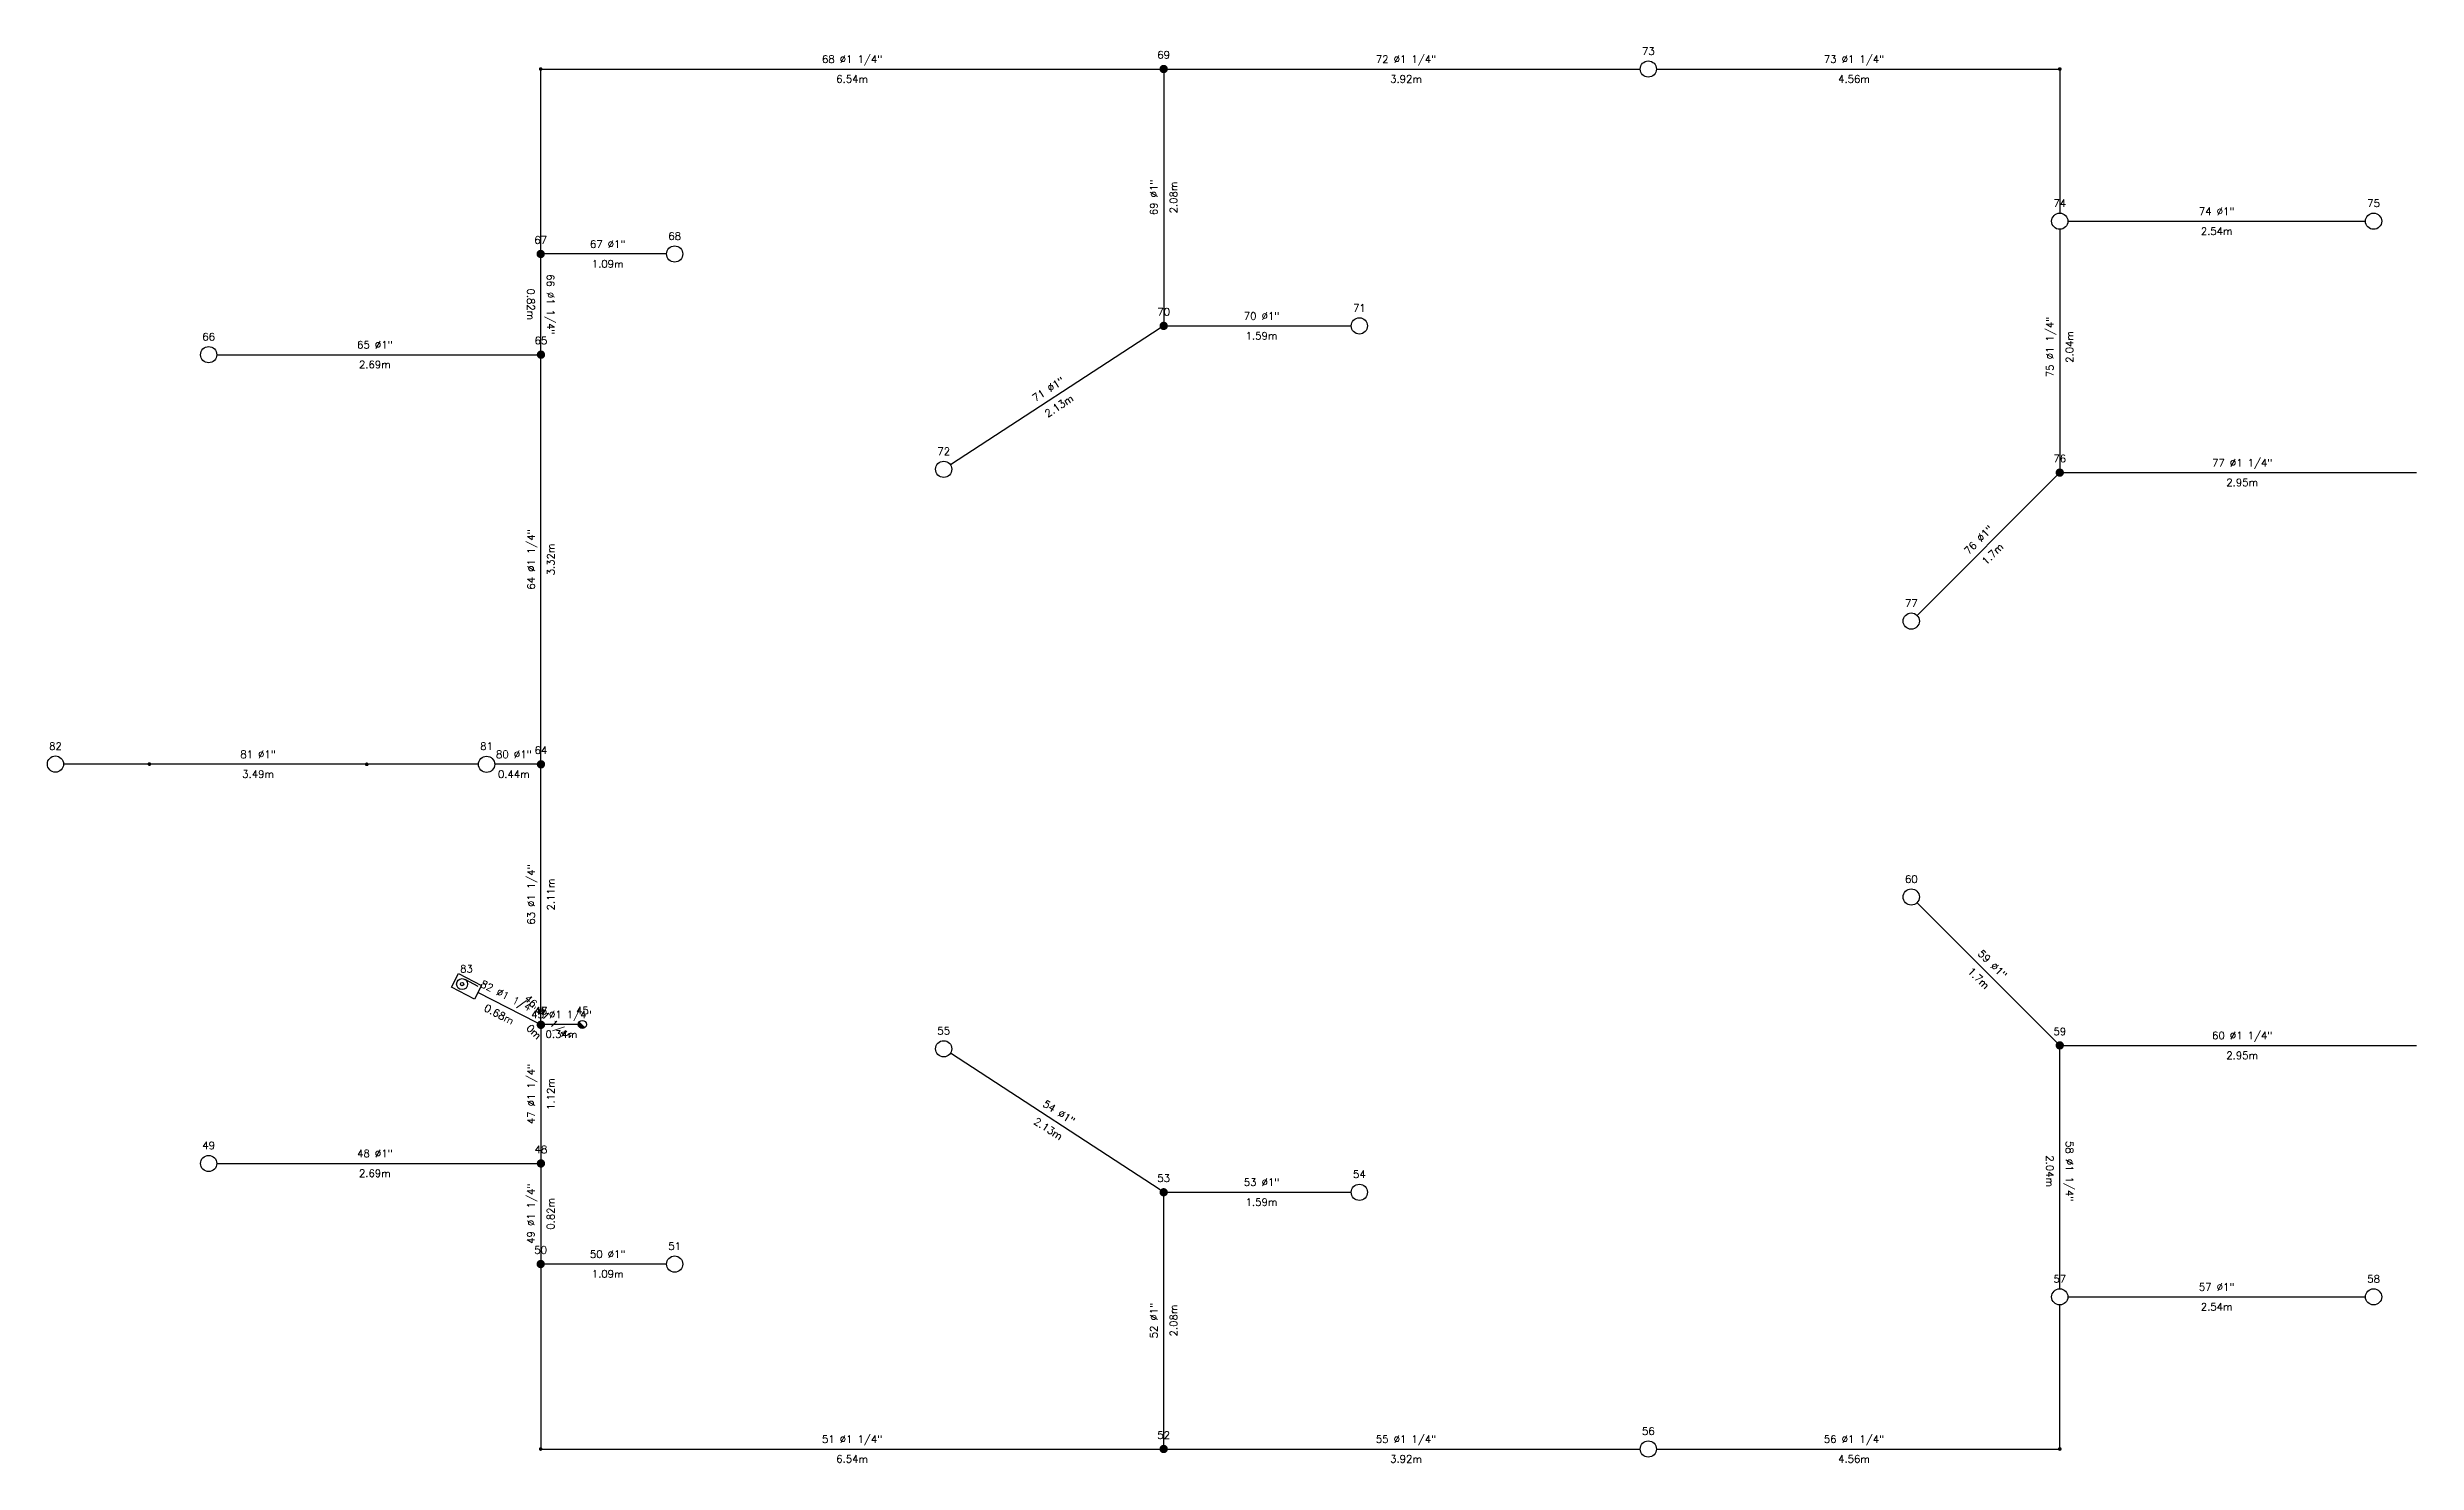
# Model space of a CAD drawing. Header units: metres. Extents: x -63.6 to 24.5, y -61.1 to 26.1.
# Drawn here: x -42.98 to -23.33, y -30.46 to -18.71 of the extents above; entities that cross this region are included whole.
import ezdxf
from ezdxf.enums import TextEntityAlignment as Align

# ---------------------------------------------------------------- set-up
doc = ezdxf.new("R2010")
doc.units = ezdxf.units.M
doc.header["$LTSCALE"] = 12.7
doc.layers.get('0').update_dxf_attribs({"linetype": 'CONTINUOUS'})
for name, color, linetype in [('TEXTO_NUDOS', 7, 'CONTINUOUS'), ('TEXTO_RAMAS', 7, 'CONTINUOUS'), ('UNIFILAR', 7, 'CONTINUOUS')]:
    doc.layers.add(name, color=color, linetype=linetype)
doc.styles.add('ROMANS', font='Romans', dxfattribs={"height": 0.0635})

msp = doc.modelspace()

# ---------------------------------------------------------------- texts
at = {"layer": 'TEXTO_NUDOS', "color": 94, "linetype": 'Continuous', "style": 'ROMANS'}
for s, p in [('69', (-33.721, -18.803, 2.562)), ('73', (-29.7, -18.771, 2.562)), ('74', (-26.286, -20.034, 2.562)), ('75', (-23.682, -20.034, 2.562)), ('68', (-37.778, -20.306, 2.562)), ('67', (-38.89, -20.339, 2.562)), ('70', (-33.721, -20.935, 2.562)), ('71', (-32.097, -20.903, 2.562)), ('66', (-41.645, -21.142, 2.562)), ('65', (-38.888, -21.174, 2.562)), ('72', (-35.546, -22.093, 2.562)), ('76', (-26.286, -22.153, 2.562)), ('77', (-27.518, -23.353, 2.562)), ('82', (-42.916, -24.54, 1.414)), ('81', (-39.339, -24.541, 2.562)), ('64', (-38.888, -24.574, 2.562)), ('60', (-27.518, -25.643, 2.562)), ('83', (-39.506, -26.388, 1.537)), ('46', (-38.889, -26.736, 1.537)), ('47', (-38.888, -26.736, 2.562)), ('45', (-38.544, -26.734)), ('55', (-35.546, -26.903, 2.562)), ('59', (-26.286, -26.908, 2.562)), ('49', (-41.645, -27.854, 2.562)), ('48', (-38.888, -27.887, 2.562)), ('53', (-33.721, -28.126, 2.562)), ('54', (-32.097, -28.093, 2.562)), ('50', (-38.89, -28.722, 2.562)), ('51', (-37.778, -28.69, 2.562)), ('57', (-26.286, -28.962, 2.562)), ('58', (-23.682, -28.962, 2.562)), ('52', (-33.721, -30.258, 2.562)), ('56', (-29.7, -30.225, 2.562))]:
    msp.add_text(s, height=0.0615, dxfattribs=at).set_placement(p, align=Align.CENTER)
at = {"layer": 'TEXTO_RAMAS', "color": 94, "linetype": 'Continuous', "style": 'ROMANS'}
for s, p in [('68 Ø1 1/4"', (-36.306, -18.838, 2.562)), ('72 Ø1 1/4"', (-31.71, -18.838, 2.562)), ('73 Ø1 1/4"', (-27.993, -18.838, 2.562)), ('74 Ø1"', (-24.984, -20.101, 2.562)), ('67 Ø1"', (-38.334, -20.373, 2.562)), ('70 Ø1"', (-32.909, -20.97, 2.562)), ('77 Ø1 1/4"', (-24.772, -22.188, 2.562)), ('80 Ø1"', (-39.113, -24.608, 2.562)), ('45 Ø1 1/4"', (-38.718, -26.768)), ('60 Ø1 1/4"', (-24.772, -26.942, 2.562)), ('53 Ø1"', (-32.909, -28.16, 2.562)), ('50 Ø1"', (-38.334, -28.757, 2.562)), ('57 Ø1"', (-24.984, -29.029, 2.562)), ('51 Ø1 1/4"', (-36.306, -30.292, 2.562)), ('55 Ø1 1/4"', (-31.71, -30.292, 2.562)), ('56 Ø1 1/4"', (-27.993, -30.292, 2.562))]:
    msp.add_text(s, height=0.0615, dxfattribs=at).set_placement(p, align=Align.CENTER)
for s, p in [('6.54m', (-36.306, -18.941, 2.562)), ('3.92m', (-31.71, -18.941, 2.562)), ('4.56m', (-27.993, -18.941, 2.562)), ('2.54m', (-24.984, -20.204, 2.562)), ('1.09m', (-38.334, -20.476, 2.562)), ('1.59m', (-32.909, -21.072, 2.562)), ('2.95m', (-24.772, -22.29, 2.562)), ('0.44m', (-39.113, -24.711, 2.562)), ('0.34m', (-38.718, -26.87)), ('2.95m', (-24.772, -27.045, 2.562)), ('1.59m', (-32.909, -28.263, 2.562)), ('1.09m', (-38.334, -28.859, 2.562)), ('2.54m', (-24.984, -29.132, 2.562)), ('6.54m', (-36.306, -30.395, 2.562)), ('3.92m', (-31.71, -30.395, 2.562)), ('4.56m', (-27.993, -30.395, 2.562))]:
    msp.add_text(s, height=0.0615, dxfattribs=at).set_placement(p, align=Align.TOP_CENTER)
for s, rotation, p in [('69 Ø1"', 90, (-33.773, -19.955, 2.562)), ('66 Ø1 1/4"', 270.1387, (-38.838, -20.842, 2.562)), ('75 Ø1 1/4"', 89.9948, (-26.337, -21.196, 2.562)), ('65 Ø1"', 0.0001, (-40.266, -21.209, 2.562)), ('71 Ø1"', 33.116, (-34.662, -21.573, 2.562)), ('64 Ø1 1/4"', 90, (-38.939, -22.96, 2.562)), ('76 Ø1"', 45, (-26.938, -22.819, 2.562)), ('81 Ø1"', 359.9575, (-41.235, -24.608, 1.988)), ('63 Ø1 1/4"', 90, (-38.939, -25.741, 2.562)), ('59 Ø1"', 315, (-26.866, -26.341, 2.562)), ('82 Ø1 1/4"', 332.7535, (-39.174, -26.617, 1.537)), ('46 Ø1 1/4"', 315.4193, (-38.852, -26.785, 2.05)), ('47 Ø1 1/4"', 90, (-38.939, -27.397, 2.562)), ('54 Ø1"', 326.884, (-34.606, -27.574, 2.562)), ('48 Ø1"', 359.9999, (-40.266, -27.921, 2.562)), ('58 Ø1 1/4"', 270.0052, (-26.235, -28.037, 2.562)), ('49 Ø1 1/4"', 89.8613, (-38.94, -28.39, 2.562)), ('52 Ø1"', 90, (-33.773, -29.277, 2.562))]:
    msp.add_text(s, height=0.0615, rotation=rotation, dxfattribs=at).set_placement(p, align=Align.CENTER)
for s, rotation, p in [('2.08m', 90, (-33.67, -19.955, 2.562)), ('0.82m', 270.1387, (-38.94, -20.842, 2.562)), ('2.04m', 89.9948, (-26.235, -21.196, 2.562)), ('2.69m', 0.0001, (-40.266, -21.311, 2.562)), ('2.13m', 33.116, (-34.606, -21.659, 2.562)), ('3.32m', 90, (-38.837, -22.96, 2.562)), ('1.7m', 45, (-26.866, -22.892, 2.562)), ('3.49m', 359.9575, (-41.235, -24.71, 1.988)), ('2.11m', 90, (-38.837, -25.741, 2.562)), ('1.7m', 315, (-26.938, -26.414, 2.562)), ('0.68m', 332.7535, (-39.221, -26.708, 1.537)), ('0m', 315.4193, (-38.924, -26.858, 2.05)), ('1.12m', 90, (-38.837, -27.397, 2.562)), ('2.13m', 326.884, (-34.662, -27.659, 2.562)), ('2.04m', 270.0052, (-26.337, -28.037, 2.562)), ('2.69m', 359.9999, (-40.266, -28.024, 2.562)), ('0.82m', 89.8613, (-38.838, -28.391, 2.562)), ('2.08m', 90, (-33.67, -29.277, 2.562))]:
    msp.add_text(s, height=0.0615, rotation=rotation, dxfattribs=at).set_placement(p, align=Align.TOP_CENTER)

# ---------------------------------------------------------------- blocks, each defined once
blk = doc.blocks.new('CONEXION_PLANTAS_IPCI')
at = {"color": 0, "linetype": 'Continuous'}
blk.add_circle((-0.004736, -0.005671), 1.5, dxfattribs=at)
for points in [[(-1.499779, 0.11617), (-1.504474, -0.033694), (0.363297, -1.459821), (0.216286, -1.489298)], [(-1.480147, 0.264817), (-1.499779, 0.11617), (0.506632, -1.415814), (0.363297, -1.459821)], [(-1.445772, 0.410761), (-1.480147, 0.264817), (0.644856, -1.357718), (0.506632, -1.415814)], [(-1.396999, 0.552544), (-1.445772, 0.410761), (0.77659, -1.286112), (0.644856, -1.357718)], [(-1.334315, 0.688749), (-1.396999, 0.552544), (0.900518, -1.201713), (0.77659, -1.286112)], [(-1.258346, 0.818016), (-1.334315, 0.688749), (1.0154, -1.105363), (0.900518, -1.201713)], [(-1.169852, 0.939054), (-1.258346, 0.818016), (1.047775, -1.074419), (1.0154, -1.105363)], [(-1.069716, 1.050651), (-1.169852, 0.939054), (-0.004736, -0.005671), (1.047775, -1.074419)], [(-1.504474, -0.033694), (-1.494184, -0.183278), (0.216286, -1.489298), (0.067066, -1.503952)], [(-1.494184, -0.183278), (-1.469012, -0.331087), (0.067066, -1.503952), (-0.082871, -1.503635)], [(-1.469012, -0.331087), (-1.429209, -0.475645), (-0.082871, -1.503635), (-0.232027, -1.488351)], [(-1.429209, -0.475645), (-1.375174, -0.615507), (-0.232027, -1.488351), (-0.378913, -1.458252)], [(-1.375174, -0.615507), (-1.307445, -0.749276), (-0.378913, -1.458252), (-0.52206, -1.41364)], [(-1.307445, -0.749276), (-1.226701, -0.875615), (-0.52206, -1.41364), (-0.660037, -1.35496)], [(-1.226701, -0.875615), (-1.133746, -0.993262), (-0.660037, -1.35496), (-0.791468, -1.282798)], [(-1.133746, -0.993262), (-1.029511, -1.101041), (-0.791468, -1.282798), (-0.915037, -1.197876)]]:
    blk.add_solid(points, dxfattribs=at)
blk = doc.blocks.new('BOCA_INCENDIOS_IPCI')
at = {"color": 0, "linetype": 'Continuous'}
for p, q in [((-2, 1.2), (2, 1.2)), ((-2, -1.2), (-2, 1.2)), ((-0.75, 0.85), (1.535532, 0.85)), ((2, 1.2), (2, -1.2)), ((2, -1.2), (-2, -1.2))]:
    blk.add_line(p, q, dxfattribs=at)
for radius in [0.85, 0.25]:
    blk.add_circle((-0.75, 0), radius, dxfattribs=at)
blk = doc.blocks.new('NUDO_PASO_IPCI')
at = {"color": 0, "linetype": 'Continuous'}
for points in [[(-0.742494, 0.10584), (-0.749351, 0.031185), (-0.748721, -0.043781), (-0.749351, 0.031185)], [(-0.728219, 0.179437), (-0.742494, 0.10584), (-0.74061, -0.118309), (-0.748721, -0.043781)], [(-0.706667, 0.251241), (-0.728219, 0.179437), (-0.725099, -0.191656), (-0.74061, -0.118309)], [(-0.678054, 0.320535), (-0.706667, 0.251241), (-0.702343, -0.263087), (-0.725099, -0.191656)], [(-0.642667, 0.386626), (-0.678054, 0.320535), (-0.672569, -0.33189), (-0.702343, -0.263087)], [(-0.600858, 0.448854), (-0.642667, 0.386626), (-0.636075, -0.397377), (-0.672569, -0.33189)], [(-0.553045, 0.506597), (-0.600858, 0.448854), (-0.593226, -0.458893), (-0.636075, -0.397377)], [(-0.499707, 0.559279), (-0.553045, 0.506597), (-0.544449, -0.515825), (-0.593226, -0.458893)], [(-0.441376, 0.606372), (-0.499707, 0.559279), (-0.490233, -0.567602), (-0.544449, -0.515825)], [(-0.378635, 0.647407), (-0.441376, 0.606372), (-0.431118, -0.613708), (-0.490233, -0.567602)], [(-0.31211, 0.681973), (-0.378635, 0.647407), (-0.367696, -0.653682), (-0.431118, -0.613708)], [(-0.242467, 0.709725), (-0.31211, 0.681973), (-0.300599, -0.687124), (-0.367696, -0.653682)], [(-0.170402, 0.730386), (-0.242467, 0.709725), (-0.2305, -0.713702), (-0.300599, -0.687124)], [(-0.096633, 0.743749), (-0.170402, 0.730386), (-0.158097, -0.733148), (-0.2305, -0.713702)], [(-0.0219, 0.74968), (-0.096633, 0.743749), (-0.084114, -0.745268), (-0.158097, -0.733148)], [(0.053053, 0.748121), (-0.0219, 0.74968), (-0.009291, -0.749942), (-0.084114, -0.745268)], [(0.127475, 0.739087), (0.053053, 0.748121), (0.065624, -0.747123), (-0.009291, -0.749942)], [(0.200624, 0.722669), (0.127475, 0.739087), (0.139884, -0.736839), (0.065624, -0.747123)], [(0.271768, 0.699029), (0.200624, 0.722669), (0.212747, -0.719193), (0.139884, -0.736839)], [(0.340197, 0.668406), (0.271768, 0.699029), (0.283483, -0.694361), (0.212747, -0.719193)], [(0.405227, 0.631103), (0.340197, 0.668406), (0.351388, -0.662591), (0.283483, -0.694361)], [(0.466207, 0.587495), (0.405227, 0.631103), (0.415781, -0.624201), (0.351388, -0.662591)], [(0.52253, 0.538017), (0.466207, 0.587495), (0.47602, -0.579573), (0.415781, -0.624201)], [(0.573632, 0.483163), (0.52253, 0.538017), (0.531502, -0.529155), (0.47602, -0.579573)], [(0.619002, 0.423482), (0.573632, 0.483163), (0.581674, -0.47345), (0.531502, -0.529155)], [(0.658187, 0.359569), (0.619002, 0.423482), (0.626035, -0.413014), (0.581674, -0.47345)], [(0.690796, 0.292064), (0.658187, 0.359569), (0.66414, -0.348452), (0.626035, -0.413014)], [(0.716502, 0.22164), (0.690796, 0.292064), (0.695609, -0.280407), (0.66414, -0.348452)], [(0.73505, 0.149002), (0.716502, 0.22164), (0.720128, -0.209562), (0.695609, -0.280407)], [(0.746253, 0.074875), (0.73505, 0.149002), (0.737451, -0.136622), (0.720128, -0.209562)], [(0.75, 0), (0.746253, 0.074875), (0.747407, -0.062317), (0.737451, -0.136622)]]:
    blk.add_solid(points, dxfattribs=at)
blk = doc.blocks.new('ROCIADOR_AUTOMATICO_IPCI')
at = {"color": 0, "linetype": 'Continuous'}
blk.add_circle((-0.004736, -0.005671), 1.5, dxfattribs=at)
blk = doc.blocks.new('NUDO_DERIVACION_IPCI')
at = {"color": 0, "linetype": 'Continuous'}
for points in [[(-0.742494, 0.10584), (-0.749351, 0.031185), (-0.748721, -0.043781), (-0.749351, 0.031185)], [(-0.728219, 0.179437), (-0.742494, 0.10584), (-0.74061, -0.118309), (-0.748721, -0.043781)], [(-0.706667, 0.251241), (-0.728219, 0.179437), (-0.725099, -0.191656), (-0.74061, -0.118309)], [(-0.678054, 0.320535), (-0.706667, 0.251241), (-0.702343, -0.263087), (-0.725099, -0.191656)], [(-0.642667, 0.386626), (-0.678054, 0.320535), (-0.672569, -0.33189), (-0.702343, -0.263087)], [(-0.600858, 0.448854), (-0.642667, 0.386626), (-0.636075, -0.397377), (-0.672569, -0.33189)], [(-0.553045, 0.506597), (-0.600858, 0.448854), (-0.593226, -0.458893), (-0.636075, -0.397377)], [(-0.499707, 0.559279), (-0.553045, 0.506597), (-0.544449, -0.515825), (-0.593226, -0.458893)], [(-0.441376, 0.606372), (-0.499707, 0.559279), (-0.490233, -0.567602), (-0.544449, -0.515825)], [(-0.378635, 0.647407), (-0.441376, 0.606372), (-0.431118, -0.613708), (-0.490233, -0.567602)], [(-0.31211, 0.681973), (-0.378635, 0.647407), (-0.367696, -0.653682), (-0.431118, -0.613708)], [(-0.242467, 0.709725), (-0.31211, 0.681973), (-0.300599, -0.687124), (-0.367696, -0.653682)], [(-0.170402, 0.730386), (-0.242467, 0.709725), (-0.2305, -0.713702), (-0.300599, -0.687124)], [(-0.096633, 0.743749), (-0.170402, 0.730386), (-0.158097, -0.733148), (-0.2305, -0.713702)], [(-0.0219, 0.74968), (-0.096633, 0.743749), (-0.084114, -0.745268), (-0.158097, -0.733148)], [(0.053053, 0.748121), (-0.0219, 0.74968), (-0.009291, -0.749942), (-0.084114, -0.745268)], [(0.127475, 0.739087), (0.053053, 0.748121), (0.065624, -0.747123), (-0.009291, -0.749942)], [(0.200624, 0.722669), (0.127475, 0.739087), (0.139884, -0.736839), (0.065624, -0.747123)], [(0.271768, 0.699029), (0.200624, 0.722669), (0.212747, -0.719193), (0.139884, -0.736839)], [(0.340197, 0.668406), (0.271768, 0.699029), (0.283483, -0.694361), (0.212747, -0.719193)], [(0.405227, 0.631103), (0.340197, 0.668406), (0.351388, -0.662591), (0.283483, -0.694361)], [(0.466207, 0.587495), (0.405227, 0.631103), (0.415781, -0.624201), (0.351388, -0.662591)], [(0.52253, 0.538017), (0.466207, 0.587495), (0.47602, -0.579573), (0.415781, -0.624201)], [(0.573632, 0.483163), (0.52253, 0.538017), (0.531502, -0.529155), (0.47602, -0.579573)], [(0.619002, 0.423482), (0.573632, 0.483163), (0.581674, -0.47345), (0.531502, -0.529155)], [(0.658187, 0.359569), (0.619002, 0.423482), (0.626035, -0.413014), (0.581674, -0.47345)], [(0.690796, 0.292064), (0.658187, 0.359569), (0.66414, -0.348452), (0.626035, -0.413014)], [(0.716502, 0.22164), (0.690796, 0.292064), (0.695609, -0.280407), (0.66414, -0.348452)], [(0.73505, 0.149002), (0.716502, 0.22164), (0.720128, -0.209562), (0.695609, -0.280407)], [(0.746253, 0.074875), (0.73505, 0.149002), (0.737451, -0.136622), (0.720128, -0.209562)], [(0.75, 0), (0.746253, 0.074875), (0.747407, -0.062317), (0.737451, -0.136622)]]:
    blk.add_solid(points, dxfattribs=at)

# ---------------------------------------------------------------- linework, layer by layer
at = {"layer": 'UNIFILAR', "color": 94, "linetype": 'Continuous'}
for p, q in [((-38.89, -20.39, 2.562), (-38.89, -18.905, 2.562)), ((-38.874, -18.889, 2.562), (-33.756, -18.889, 2.562)), ((-33.721, -18.924, 2.562), (-33.721, -20.987, 2.562)), ((-33.687, -18.889, 2.562), (-29.767, -18.889, 2.562)), ((-29.632, -18.889, 2.562), (-26.301, -18.889, 2.562)), ((-26.286, -18.905, 2.562), (-26.286, -20.085, 2.562)), ((-26.286, -20.22, 2.562), (-26.286, -22.205, 2.562)), ((-26.218, -20.152, 2.562), (-23.75, -20.152, 2.562)), ((-37.845, -20.424, 2.562), (-38.855, -20.424, 2.562)), ((-38.888, -21.226, 2.562), (-38.89, -20.459, 2.562)), ((-33.687, -21.021, 2.562), (-32.164, -21.021, 2.562)), ((-33.75, -21.04, 2.562), (-35.489, -22.174, 2.562)), ((-41.577, -21.26, 2.562), (-38.922, -21.26, 2.562)), ((-38.888, -24.625, 2.562), (-38.888, -21.295, 2.562)), ((-26.31, -22.264, 2.562), (-27.47, -23.424, 2.562)), ((-26.251, -22.239, 2.562), (-23.325, -22.239, 2.562)), ((-42.152, -24.658, 1.414), (-42.848, -24.658, 1.414)), ((-40.348, -24.66, 2.562), (-42.121, -24.658, 1.414)), ((-39.406, -24.66, 2.562), (-40.317, -24.66, 2.562)), ((-38.922, -24.66, 2.562), (-39.271, -24.66, 2.562)), ((-38.888, -26.788, 2.562), (-38.888, -24.694, 2.562)), ((-26.31, -26.969, 2.562), (-27.47, -25.809, 2.562)), ((-38.919, -26.806, 1.537), (-39.411, -26.553, 1.537)), ((-38.892, -26.819), (-38.889, -26.822, 1.537)), ((-38.889, -26.822, 1.537), (-38.888, -26.822, 2.562)), ((-38.888, -26.857, 2.562), (-38.888, -27.938, 2.562)), ((-38.578, -26.819), (-38.876, -26.819)), ((-33.75, -28.193, 2.562), (-35.489, -27.058, 2.562)), ((-26.286, -29.013, 2.562), (-26.286, -27.028, 2.562)), ((-26.251, -26.993, 2.562), (-23.325, -26.993, 2.562)), ((-41.577, -27.973, 2.562), (-38.922, -27.973, 2.562)), ((-38.888, -28.007, 2.562), (-38.89, -28.774, 2.562)), ((-33.721, -30.309, 2.562), (-33.721, -28.246, 2.562)), ((-33.687, -28.212, 2.562), (-32.164, -28.212, 2.562)), ((-38.89, -28.843, 2.562), (-38.89, -30.328, 2.562)), ((-37.845, -28.808, 2.562), (-38.855, -28.808, 2.562)), ((-26.218, -29.08, 2.562), (-23.75, -29.08, 2.562)), ((-26.286, -30.328, 2.562), (-26.286, -29.148, 2.562)), ((-38.874, -30.343, 2.562), (-33.756, -30.343, 2.562)), ((-33.687, -30.343, 2.562), (-29.767, -30.343, 2.562)), ((-29.632, -30.343, 2.562), (-26.301, -30.343, 2.562))]:
    msp.add_line(p, q, dxfattribs=at)

# ---------------------------------------------------------------- block references
at = {"layer": 'UNIFILAR', "color": 94, "linetype": 'Continuous', "zscale": 1.024943720238734}
for name, p, xscale, yscale in [('NUDO_DERIVACION_IPCI', (-33.721, -18.889, 2.562), 0.04612246741074302, 0.04612246741074302), ('ROCIADOR_AUTOMATICO_IPCI', (-29.7, -18.889, 2.562), 0.0448412877604446, 0.0448412877604446), ('NUDO_PASO_IPCI', (-38.89, -18.889, 2.562), 0.02049887440477468, 0.02049887440477468), ('NUDO_PASO_IPCI', (-26.286, -18.889, 2.562), 0.02049887440477468, 0.02049887440477468), ('ROCIADOR_AUTOMATICO_IPCI', (-26.286, -20.152, 2.562), 0.0448412877604446, 0.0448412877604446), ('ROCIADOR_AUTOMATICO_IPCI', (-23.682, -20.152, 2.562), 0.0448412877604446, 0.0448412877604446), ('NUDO_DERIVACION_IPCI', (-38.89, -20.424, 2.562), 0.04612246741074302, 0.04612246741074302), ('ROCIADOR_AUTOMATICO_IPCI', (-37.778, -20.424, 2.562), 0.0448412877604446, 0.0448412877604446), ('NUDO_DERIVACION_IPCI', (-33.721, -21.021, 2.562), 0.04612246741074302, 0.04612246741074302), ('ROCIADOR_AUTOMATICO_IPCI', (-32.097, -21.021, 2.562), 0.0448412877604446, 0.0448412877604446), ('ROCIADOR_AUTOMATICO_IPCI', (-41.645, -21.26, 2.562), 0.0448412877604446, 0.0448412877604446), ('NUDO_DERIVACION_IPCI', (-38.888, -21.26, 2.562), 0.04612246741074302, 0.04612246741074302), ('ROCIADOR_AUTOMATICO_IPCI', (-35.546, -22.211, 2.562), 0.0448412877604446, 0.0448412877604446), ('NUDO_DERIVACION_IPCI', (-26.286, -22.239, 2.562), 0.04612246741074302, 0.04612246741074302), ('ROCIADOR_AUTOMATICO_IPCI', (-27.518, -23.471, 2.562), 0.0448412877604446, 0.0448412877604446), ('ROCIADOR_AUTOMATICO_IPCI', (-42.916, -24.658, 1.414), 0.0448412877604446, 0.0448412877604446), ('NUDO_PASO_IPCI', (-42.137, -24.658, 1.414), 0.02049887440477468, 0.02049887440477468), ('NUDO_PASO_IPCI', (-40.333, -24.66, 2.562), 0.02049887440477468, 0.02049887440477468), ('ROCIADOR_AUTOMATICO_IPCI', (-39.339, -24.66, 2.562), 0.0448412877604446, 0.0448412877604446), ('NUDO_DERIVACION_IPCI', (-38.888, -24.66, 2.562), 0.04612246741074302, 0.04612246741074302), ('ROCIADOR_AUTOMATICO_IPCI', (-27.518, -25.761, 2.562), 0.0448412877604446, 0.0448412877604446), ('NUDO_DERIVACION_IPCI', (-38.889, -26.822, 1.537), 0.04612246741074302, 0.04612246741074302), ('NUDO_DERIVACION_IPCI', (-38.888, -26.822, 2.562), 0.04612246741074302, 0.04612246741074302), ('NUDO_PASO_IPCI', (-38.892, -26.819), 0.02049887440477468, 0.02049887440477468), ('CONEXION_PLANTAS_IPCI', (-38.544, -26.819), 0.02254876184525214, 0.02254876184525214), ('ROCIADOR_AUTOMATICO_IPCI', (-35.546, -27.021, 2.562), 0.0448412877604446, 0.0448412877604446), ('NUDO_DERIVACION_IPCI', (-26.286, -26.993, 2.562), 0.04612246741074302, 0.04612246741074302), ('ROCIADOR_AUTOMATICO_IPCI', (-41.645, -27.973, 2.562), 0.0448412877604446, 0.0448412877604446), ('NUDO_DERIVACION_IPCI', (-38.888, -27.973, 2.562), 0.04612246741074302, 0.04612246741074302), ('NUDO_DERIVACION_IPCI', (-33.721, -28.212, 2.562), 0.04612246741074302, 0.04612246741074302), ('ROCIADOR_AUTOMATICO_IPCI', (-32.097, -28.212, 2.562), 0.0448412877604446, 0.0448412877604446), ('NUDO_DERIVACION_IPCI', (-38.89, -28.808, 2.562), 0.04612246741074302, 0.04612246741074302), ('ROCIADOR_AUTOMATICO_IPCI', (-37.778, -28.808, 2.562), 0.0448412877604446, 0.0448412877604446), ('ROCIADOR_AUTOMATICO_IPCI', (-26.286, -29.08, 2.562), 0.0448412877604446, 0.0448412877604446), ('ROCIADOR_AUTOMATICO_IPCI', (-23.682, -29.08, 2.562), 0.0448412877604446, 0.0448412877604446), ('NUDO_PASO_IPCI', (-38.89, -30.343, 2.562), 0.02049887440477468, 0.02049887440477468), ('NUDO_DERIVACION_IPCI', (-33.721, -30.343, 2.562), 0.04612246741074302, 0.04612246741074302), ('ROCIADOR_AUTOMATICO_IPCI', (-29.7, -30.343, 2.562), 0.0448412877604446, 0.0448412877604446), ('NUDO_PASO_IPCI', (-26.286, -30.343, 2.562), 0.02049887440477468, 0.02049887440477468)]:
    msp.add_blockref(name, p, dxfattribs=dict(at, xscale=xscale, yscale=yscale))
at = {"layer": 'UNIFILAR', "color": 94, "linetype": 'Continuous', "xscale": 0.05380954531253351, "yscale": 0.05380954531253351, "zscale": 1.024943720238734, "rotation": 332.5}
msp.add_blockref('BOCA_INCENDIOS_IPCI', (-39.506, -26.503, 1.537), dxfattribs=at)

msp.set_redraw_order([(e.dxf.handle, doc.entitydb.next_handle()) for e in msp.query("TEXT MTEXT ATTDEF DIMENSION ARC_DIMENSION")])  # texts and dimensions are drawn at this point

doc.saveas('drawing.dxf')
